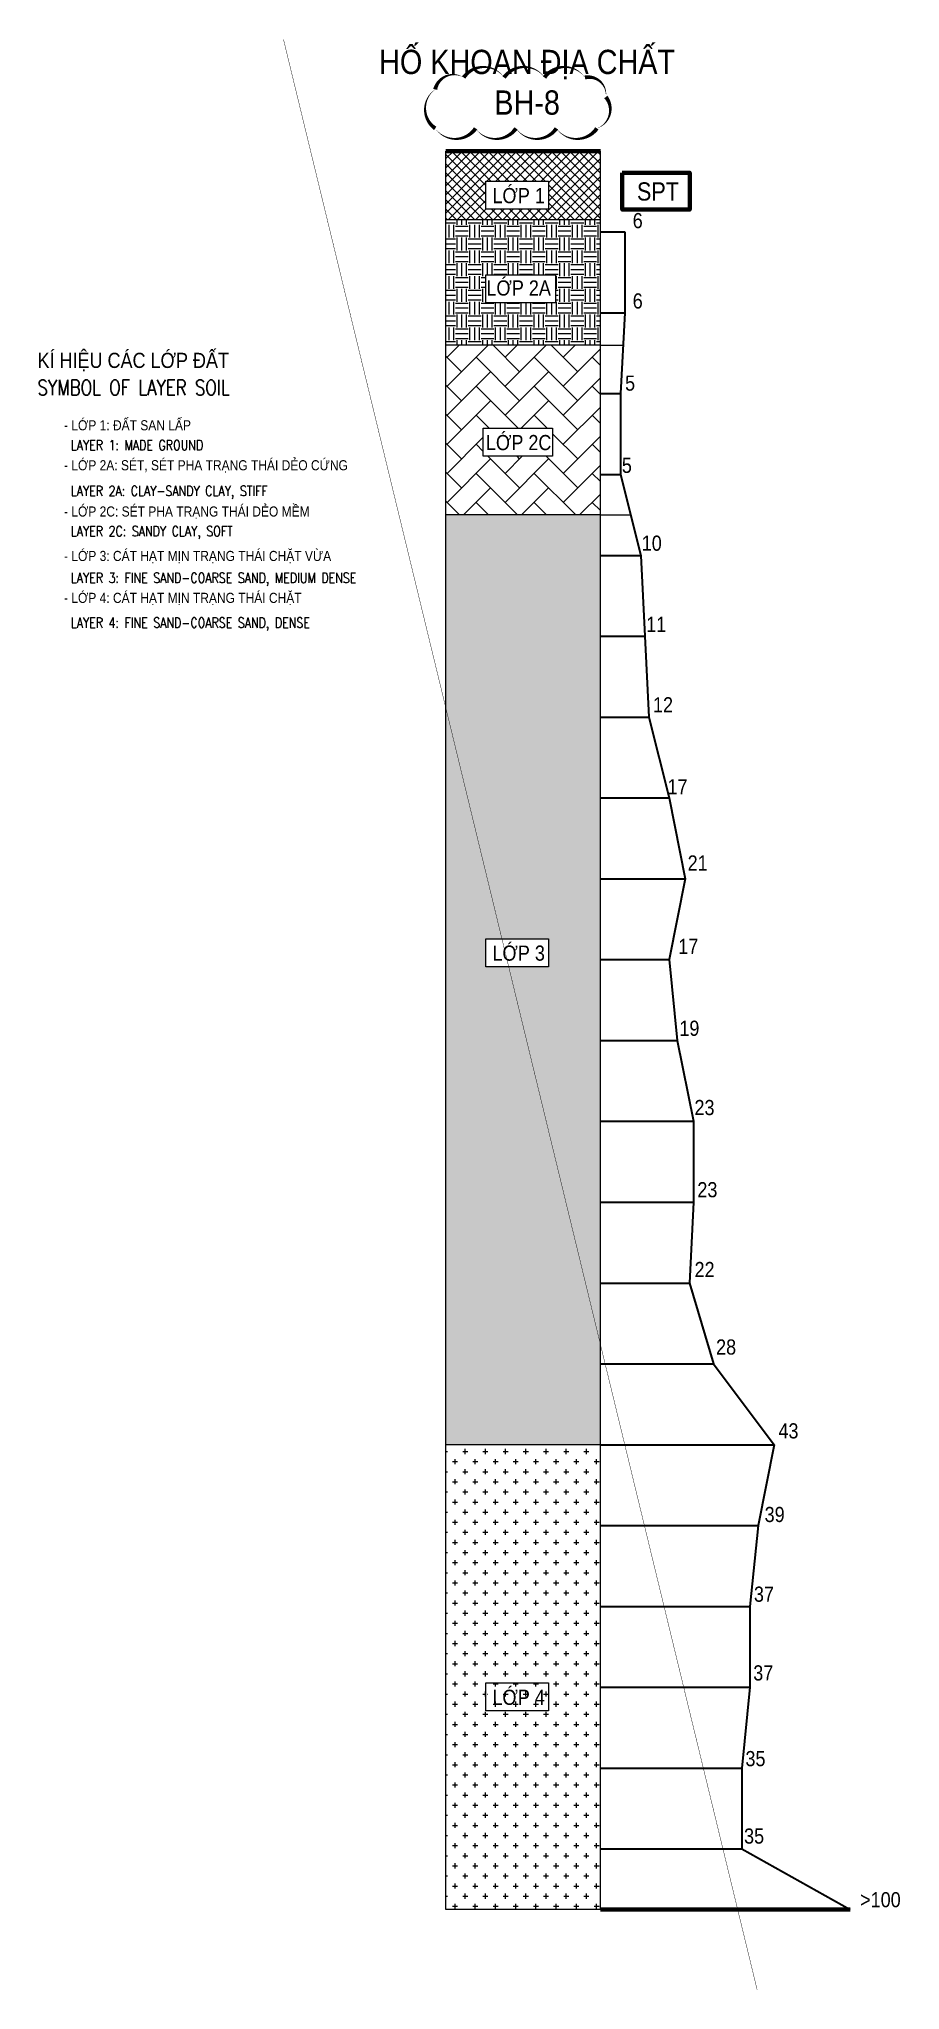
# Model space of a CAD drawing. Header units: millimetres. Extents: x -383953 to 676589, y -101685 to 196247.
# Drawn here: x -182347 to -161046, y -25855 to 22405 of the extents above; entities that cross this region are included whole.
import ezdxf
from ezdxf.enums import TextEntityAlignment as Align

# ---------------------------------------------------------------- set-up
doc = ezdxf.new("R2010")
doc.units = ezdxf.units.MM
for name, color, linetype, lineweight in [('NDC_S_CONTINUOUS', 3, 'Continuous', 20), ('NDC_S_DIM', 1, 'Continuous', 15), ('NDC_S_ENG TEXT', 2, 'Continuous', 20), ('NDC_S_FOUNDATION NAME', 7, 'Continuous', 20), ('NDC_S_HATCH MATERIAL', 8, 'Continuous', 13), ('NDC_S_LEVEL TEXT', 7, 'Continuous', 20), ('NDC_S_REBAR', 4, 'Continuous', 35), ('NDC_S_VN TEXT', 7, 'Continuous', 20), ('NDC_S_VN TITLE', 6, 'Continuous', 35)]:
    doc.layers.add(name, color=color, linetype=linetype, lineweight=lineweight)
doc.styles.add('NDC_ARIAL', font='arial.ttf', dxfattribs={"width": 0.85})
doc.styles.add('NDC_EN TXT', font='romans.shx', dxfattribs={"width": 0.8})

msp = doc.modelspace()

# ---------------------------------------------------------------- texts
at = {"layer": 'NDC_S_FOUNDATION NAME', "style": 'NDC_ARIAL', "width": 0.85}
msp.add_text('SPT', height=450, dxfattribs=at).set_placement((-167034.3, 18634.9), align=Align.MIDDLE)
at = {"layer": 'NDC_S_LEVEL TEXT', "style": 'NDC_ARIAL', "width": 0.85}
for s, p in [('6', (-167535.2, 17913.5)), ('6', (-167535.2, 15926.4)), ('5', (-167724.1, 13891.3)), ('5', (-167803.2, 11856.9)), ('10', (-167187.9, 9934)), ('11', (-167075.2, 7927.4)), ('12', (-166909, 5939.2)), ('17', (-166551.2, 3907.8)), ('21', (-166052.2, 2026)), ('17', (-166284.2, -40.6)), ('19', (-166256.3, -2065.1)), ('23', (-165883.6, -4026.2)), ('23', (-165811.5, -6058.6)), ('22', (-165881.2, -8031.5)), ('28', (-165348.6, -9949.7)), ('43', (-163806.1, -12024.2)), ('39', (-164147.3, -14092.8)), ('37', (-164412.4, -16064.5)), ('37', (-164428.6, -18011.6)), ('35', (-164622.7, -20131.8)), ('35', (-164656.1, -22047.4)), ('>100', (-161530.4, -23621.1))]:
    msp.add_text(s, height=375, dxfattribs=at).set_placement(p, align=Align.MIDDLE)
at = {"layer": 'NDC_S_VN TEXT'}
for s, height, style, width, p in [('KÍ HIỆU CÁC LỚP ĐẤT', 375, 'NDC_ARIAL', 0.85, (-182383.7, 14455.5)), ('SYMBOL OF LAYER SOIL', 375, 'NDC_EN TXT', 0.8, (-182383.7, 13783.4)), ('- LỚP 1: ĐẤT SAN LẤP', 250, 'NDC_ARIAL', 0.85, (-181728.9, 12850.9)), ('LAYER 1: MADE GROUND', 250, 'NDC_EN TXT', 0.8, (-181560, 12360)), ('- LỚP 2A: SÉT, SÉT PHA TRẠNG THÁI DẺO CỨNG', 250, 'NDC_ARIAL', 0.85, (-181728.9, 11861.8)), ('LAYER 2A: CLAY-SANDY CLAY, STIFF', 250, 'NDC_EN TXT', 0.8, (-181560, 11226.2)), ('- LỚP 2C: SÉT PHA TRẠNG THÁI DẺO MỀM', 250, 'NDC_ARIAL', 0.85, (-181728.9, 10717.5)), ('LAYER 2C: SANDY CLAY, SOFT', 250, 'NDC_EN TXT', 0.8, (-181560, 10232.2)), ('- LỚP 3: CÁT HẠT MỊN TRẠNG THÁI CHẶT VỪA', 250, 'NDC_ARIAL', 0.85, (-181728.9, 9618.1)), ('LAYER 3: FINE SAND-COARSE SAND, MEDIUM DENSE', 250, 'NDC_EN TXT', 0.8, (-181560, 9075.6)), ('- LỚP 4: CÁT HẠT MỊN TRẠNG THÁI CHẶT ', 250, 'NDC_ARIAL', 0.85, (-181728.9, 8580.8)), ('LAYER 4: FINE SAND-COARSE SAND, DENSE', 250, 'NDC_EN TXT', 0.8, (-181560, 7967))]:
    msp.add_text(s, height=height, dxfattribs=dict(at, style=style, width=width)).set_placement(p, align=Align.MIDDLE_LEFT)
at = {"layer": 'NDC_S_VN TITLE', "style": 'NDC_ARIAL', "width": 0.85}
for s, height, p in [('HỐ KHOAN ĐỊA CHẤT', 600, (-170271.6, 21863.2)), ('BH-8', 600, (-170271.6, 20834)), ('LỚP 1', 375, (-170480.8, 18578.1)), ('LỚP 2A', 375, (-170480.8, 16292.9)), ('LỚP 2C', 375, (-170480.8, 12468.7)), ('LỚP 3', 375, (-170480.8, -160)), ('LỚP 4', 375, (-170480.8, -18568.5))]:
    msp.add_text(s, height=height, dxfattribs=at).set_placement(p, align=Align.MIDDLE)

# ---------------------------------------------------------------- hatches: boundary and pattern name
at = {"layer": 'NDC_S_HATCH MATERIAL'}
h = msp.add_hatch(dxfattribs=at)
h.set_pattern_fill('ANSI37', color=256, scale=50)
h.set_pattern_definition([(45, (-1269.74, 286097.14), (-112.2532, 112.2532), []), (135, (-1269.74, 286097.14), (-112.2532, -112.2532), [])])
h.paths.add_polyline_path([(-172280.9, 19632.6), (-172280.8, 17932.6), (-168457.2, 17932.6), (-168457.2, 19632.6)])
h.paths.add_polyline_path([(-171295.4, 18886.2), (-169738.6, 18886.2), (-169738.6, 18193.4), (-171295.4, 18193.4)], flags=16)
h.paths.add_polyline_path([(-171248.7, 18221.1), (-169712.9, 18221.1), (-169712.9, 18935.2), (-171248.7, 18935.2)], flags=24)
h = msp.add_hatch(dxfattribs=at)
h.set_pattern_fill('EARTH', color=256, scale=50, angle=90)
h.set_pattern_definition([(90, (-1269.74, 286097.14), (-317.5, 317.5), [317.5, -317.5]), (90, (-1388.8, 286097.14), (-317.5, 317.5), [317.5, -317.5]), (90, (-1507.87, 286097.14), (-317.5, 317.5), [317.5, -317.5]), (180, (-1547.56, 286136.82), (-317.5, -317.5), [317.5, -317.5]), (180, (-1547.56, 286255.9), (-317.5, -317.5), [317.5, -317.5]), (180, (-1547.56, 286374.95), (-317.5, -317.5), [317.5, -317.5])])
h.paths.add_polyline_path([(-172280.8, 17932.6), (-172280.8, 14832.6), (-168457.2, 14832.6), (-168457.2, 17932.6)])
h.paths.add_polyline_path([(-169570, 16574.2), (-169570, 15881.5), (-171295.4, 15881.5), (-171295.4, 16574.2)], flags=16)
h.paths.add_polyline_path([(-171397.6, 15935.9), (-169564, 15935.9), (-169564, 16649.9), (-171397.6, 16649.9)], flags=24)
h = msp.add_hatch(dxfattribs=at)
h.set_pattern_fill('AR-HBONE', color=256, scale=5)
h.set_pattern_definition([(45, (-1269.74, 286097.14), (0, 718.4205), [1524, -508]), (135, (-910.53, 286456.35), (7e-14, 718.4205), [1524, -508])])
h.paths.add_polyline_path([(-172280.8, 14832.6), (-172280.7, 10632.6), (-168457.2, 10632.6), (-168457.2, 14832.6)])
h.paths.add_polyline_path([(-169641.5, 12776.8), (-169641.5, 12084), (-171360.9, 12084), (-171360.9, 12776.8)], flags=16)
h.paths.add_polyline_path([(-171409.5, 12111.7), (-169552.1, 12111.7), (-169552.1, 12825.7), (-171409.5, 12825.7)], flags=24)
h = msp.add_hatch(dxfattribs=at)
h.set_pattern_fill('AR-SAND', color=256, scale=100)
h.set_pattern_definition([(37.5, (422884.48, -596284.57), (-6.299336, 192.682377), [0, -152, 0, -170, 0, -162.5]), (7.5, (422884.48, -596284.57), (176.97767, 282.21461), [0, -82, 0, -137, 0, -52.5]), (327.5, (422761.48, -596284.57), (311.414186, 0.565905), [0, -50, 0, -180, 0, -235]), (317.5, (422761.48, -596284.57), (300.61266, 87.76756), [0, -25, 0, -118, 0, -135])])
h.paths.add_polyline_path([(-168457.2, 10632.6), (-172280.9, 10632.6), (-172280.9, -12367.4), (-168457.2, -12367.4)])
h.paths.add_polyline_path([(-169738.6, 148), (-169738.6, -544.7), (-171295.4, -544.7), (-171295.4, 148)], flags=16)
h = msp.add_hatch(dxfattribs=at)
h.set_pattern_fill('CROSS', color=256, scale=1000)
h.set_pattern_definition([(0, (422884.48, -596284.57), (250, 250), [125, -375]), (90, (422946.98, -596347.07), (-250, 250), [125, -375])])
h.paths.add_polyline_path([(-168457.2, -12367.4), (-172280.9, -12367.4), (-172280.9, -23867.4), (-168457.2, -23867.4)])
h.paths.add_polyline_path([(-169738.6, -18260.4), (-169738.6, -18953.2), (-171295.4, -18953.2), (-171295.4, -18260.4)], flags=16)
h.paths.add_polyline_path([(-171248.7, -18925.5), (-169712.9, -18925.5), (-169712.9, -18211.4), (-171248.7, -18211.4)], flags=16)

# ---------------------------------------------------------------- linework, layer by layer
at = {"layer": 'NDC_S_CONTINUOUS'}
for p, q in [((-172280.2, -23567.3), (-172280.9, 19632.7)), ((-172280.9, -23867.4), (-172280.9, 19632.7)), ((-172280.9, -23867.3), (-172280.9, 19632.7)), ((-168457.2, -23867.4), (-168457.2, 19632.6)), ((-168457.2, 17932.6), (-172280.9, 17932.6)), ((-168457.2, 14832.6), (-172280.9, 14832.6)), ((-168457.2, 14832.6), (-172280.9, 14832.6)), ((-168457.2, 10632.6), (-172280.9, 10632.6)), ((-168457.2, 10632.6), (-172280.9, 10632.6)), ((-168457.2, -12367.4), (-172280.9, -12367.4)), ((-168457.2, -23867.4), (-172280.9, -23867.4))]:
    msp.add_line(p, q, dxfattribs=at)
at = {"layer": 'NDC_S_CONTINUOUS', "lineweight": 100}
for p, q in [((-172280.9, 19632.7), (-168457.2, 19632.6)), ((-168457.2, -23867.4), (-162282.3, -23867.4))]:
    msp.add_line(p, q, dxfattribs=at)
msp.add_lwpolyline([(-167916.1, 19097), (-166245.7, 19097), (-166245.7, 18185), (-167916.1, 18185)], close=True, dxfattribs=at)
at = {"layer": 'NDC_S_DIM', "ltscale": 100, "const_width": 10}
msp.add_lwpolyline([(-176300, 22400), (-164580, -25850)], dxfattribs=at)
at = {"layer": 'NDC_S_DIM'}
msp.add_lwpolyline([(-172545.6, 20193.8, 0, 100, 0.5205671), (-171545.6, 20193.8, 0, 100, 0.5205671), (-170545.6, 20193.8, 0, 100, 0.5205671), (-169545.6, 20193.8, 0, 100, 0.5205671), (-168545.6, 20193.8, 0, 100, 0.5205671), (-168323, 20971.2, 0, 100, 0.5205671), (-168841.1, 21453.2, 0, 100, 0.5205671), (-169841.1, 21453.2, 0, 100, 0.5205671), (-170841.1, 21453.2, 0, 100, 0.5205671), (-171841.1, 21453.2, 0, 100, 0.5205671), (-172545.6, 21157.7, 0, 100, 0.5205671)], format="xyseb", close=True, dxfattribs=at)
for points in [[(-171295.4, 18886.2), (-169738.6, 18886.2), (-169738.6, 18193.4), (-171295.4, 18193.4)], [(-171295.4, 16574.2), (-169570, 16574.2), (-169570, 15881.5), (-171295.4, 15881.5)], [(-171360.9, 12776.8), (-169641.5, 12776.8), (-169641.5, 12084), (-171360.9, 12084)], [(-171295.4, 148), (-169738.6, 148), (-169738.6, -544.7), (-171295.4, -544.7)], [(-171295.4, -18260.4), (-169738.6, -18260.4), (-169738.6, -18953.2), (-171295.4, -18953.2)]]:
    msp.add_lwpolyline(points, close=True, dxfattribs=at)
at = {"layer": 'NDC_S_ENG TEXT', "color": 1}
for p, q in [((-168457.2, 14832.6), (-167897.2, 14832.6)), ((-168457.2, 10632.6), (-167707.2, 10632.6))]:
    msp.add_line(p, q, dxfattribs=at)
at = {"layer": 'NDC_S_REBAR', "color": 3}
for p, q in [((-168457.2, 17632.6), (-167857.2, 17632.6)), ((-167857.2, 17632.6), (-167857.2, 15632.6)), ((-168457.2, 15632.6), (-167857.2, 15632.6)), ((-167857.2, 15632.6), (-167957.2, 13632.6)), ((-168457.2, 13632.6), (-167957.2, 13632.6)), ((-167957.2, 13632.6), (-167957.2, 11632.6)), ((-168457.2, 11632.6), (-167957.2, 11632.6)), ((-167957.2, 11632.6), (-167457.2, 9632.6)), ((-168457.2, 9632.6), (-167457.2, 9632.6)), ((-167457.2, 9632.6), (-167357.2, 7632.6)), ((-168457.2, 7632.6), (-167357.2, 7632.6)), ((-167357.2, 7632.6), (-167257.2, 5632.6)), ((-168457.2, 5632.6), (-167257.2, 5632.6)), ((-167257.2, 5632.6), (-166757.2, 3632.6)), ((-168457.2, 3632.6), (-166757.2, 3632.6)), ((-166757.2, 3632.6), (-166357.2, 1632.6)), ((-168457.2, 1632.6), (-166357.2, 1632.6)), ((-166357.2, 1632.6), (-166757.2, -367.4)), ((-168457.2, -367.4), (-166757.2, -367.4)), ((-166757.2, -367.4), (-166557.2, -2367.4)), ((-168457.2, -2367.4), (-166557.2, -2367.4)), ((-166557.2, -2367.4), (-166157.2, -4367.4)), ((-168457.2, -4367.4), (-166157.2, -4367.4)), ((-166157.2, -4367.4), (-166157.2, -6367.4)), ((-168457.2, -6367.4), (-166157.2, -6367.4)), ((-166157.2, -6367.4), (-166257.2, -8367.4)), ((-168457.2, -8367.4), (-166257.2, -8367.4)), ((-166257.2, -8367.4), (-165657.2, -10367.4)), ((-168457.2, -10367.4), (-165657.2, -10367.4)), ((-165657.2, -10367.4), (-164157.2, -12367.4)), ((-168457.2, -12367.4), (-164157.2, -12367.4)), ((-164157.2, -12367.4), (-164557.2, -14367.4)), ((-168457.2, -14367.4), (-164557.2, -14367.4)), ((-164557.2, -14367.4), (-164757.2, -16367.4)), ((-168457.2, -16367.4), (-164757.2, -16367.4)), ((-164757.2, -16367.4), (-164757.2, -18367.4)), ((-168457.2, -18367.4), (-164757.2, -18367.4)), ((-164757.2, -18367.4), (-164957.2, -20367.4)), ((-168457.2, -20367.4), (-164957.2, -20367.4)), ((-164957.2, -20367.4), (-164957.2, -22367.4)), ((-168457.2, -22367.4), (-164957.2, -22367.4)), ((-164957.2, -22367.4), (-162282.3, -23867.4))]:
    msp.add_line(p, q, dxfattribs=at)

msp.set_redraw_order([(e.dxf.handle, doc.entitydb.next_handle()) for e in msp.query("TEXT MTEXT ATTDEF DIMENSION ARC_DIMENSION")])  # texts and dimensions are drawn at this point

doc.saveas('drawing.dxf')
